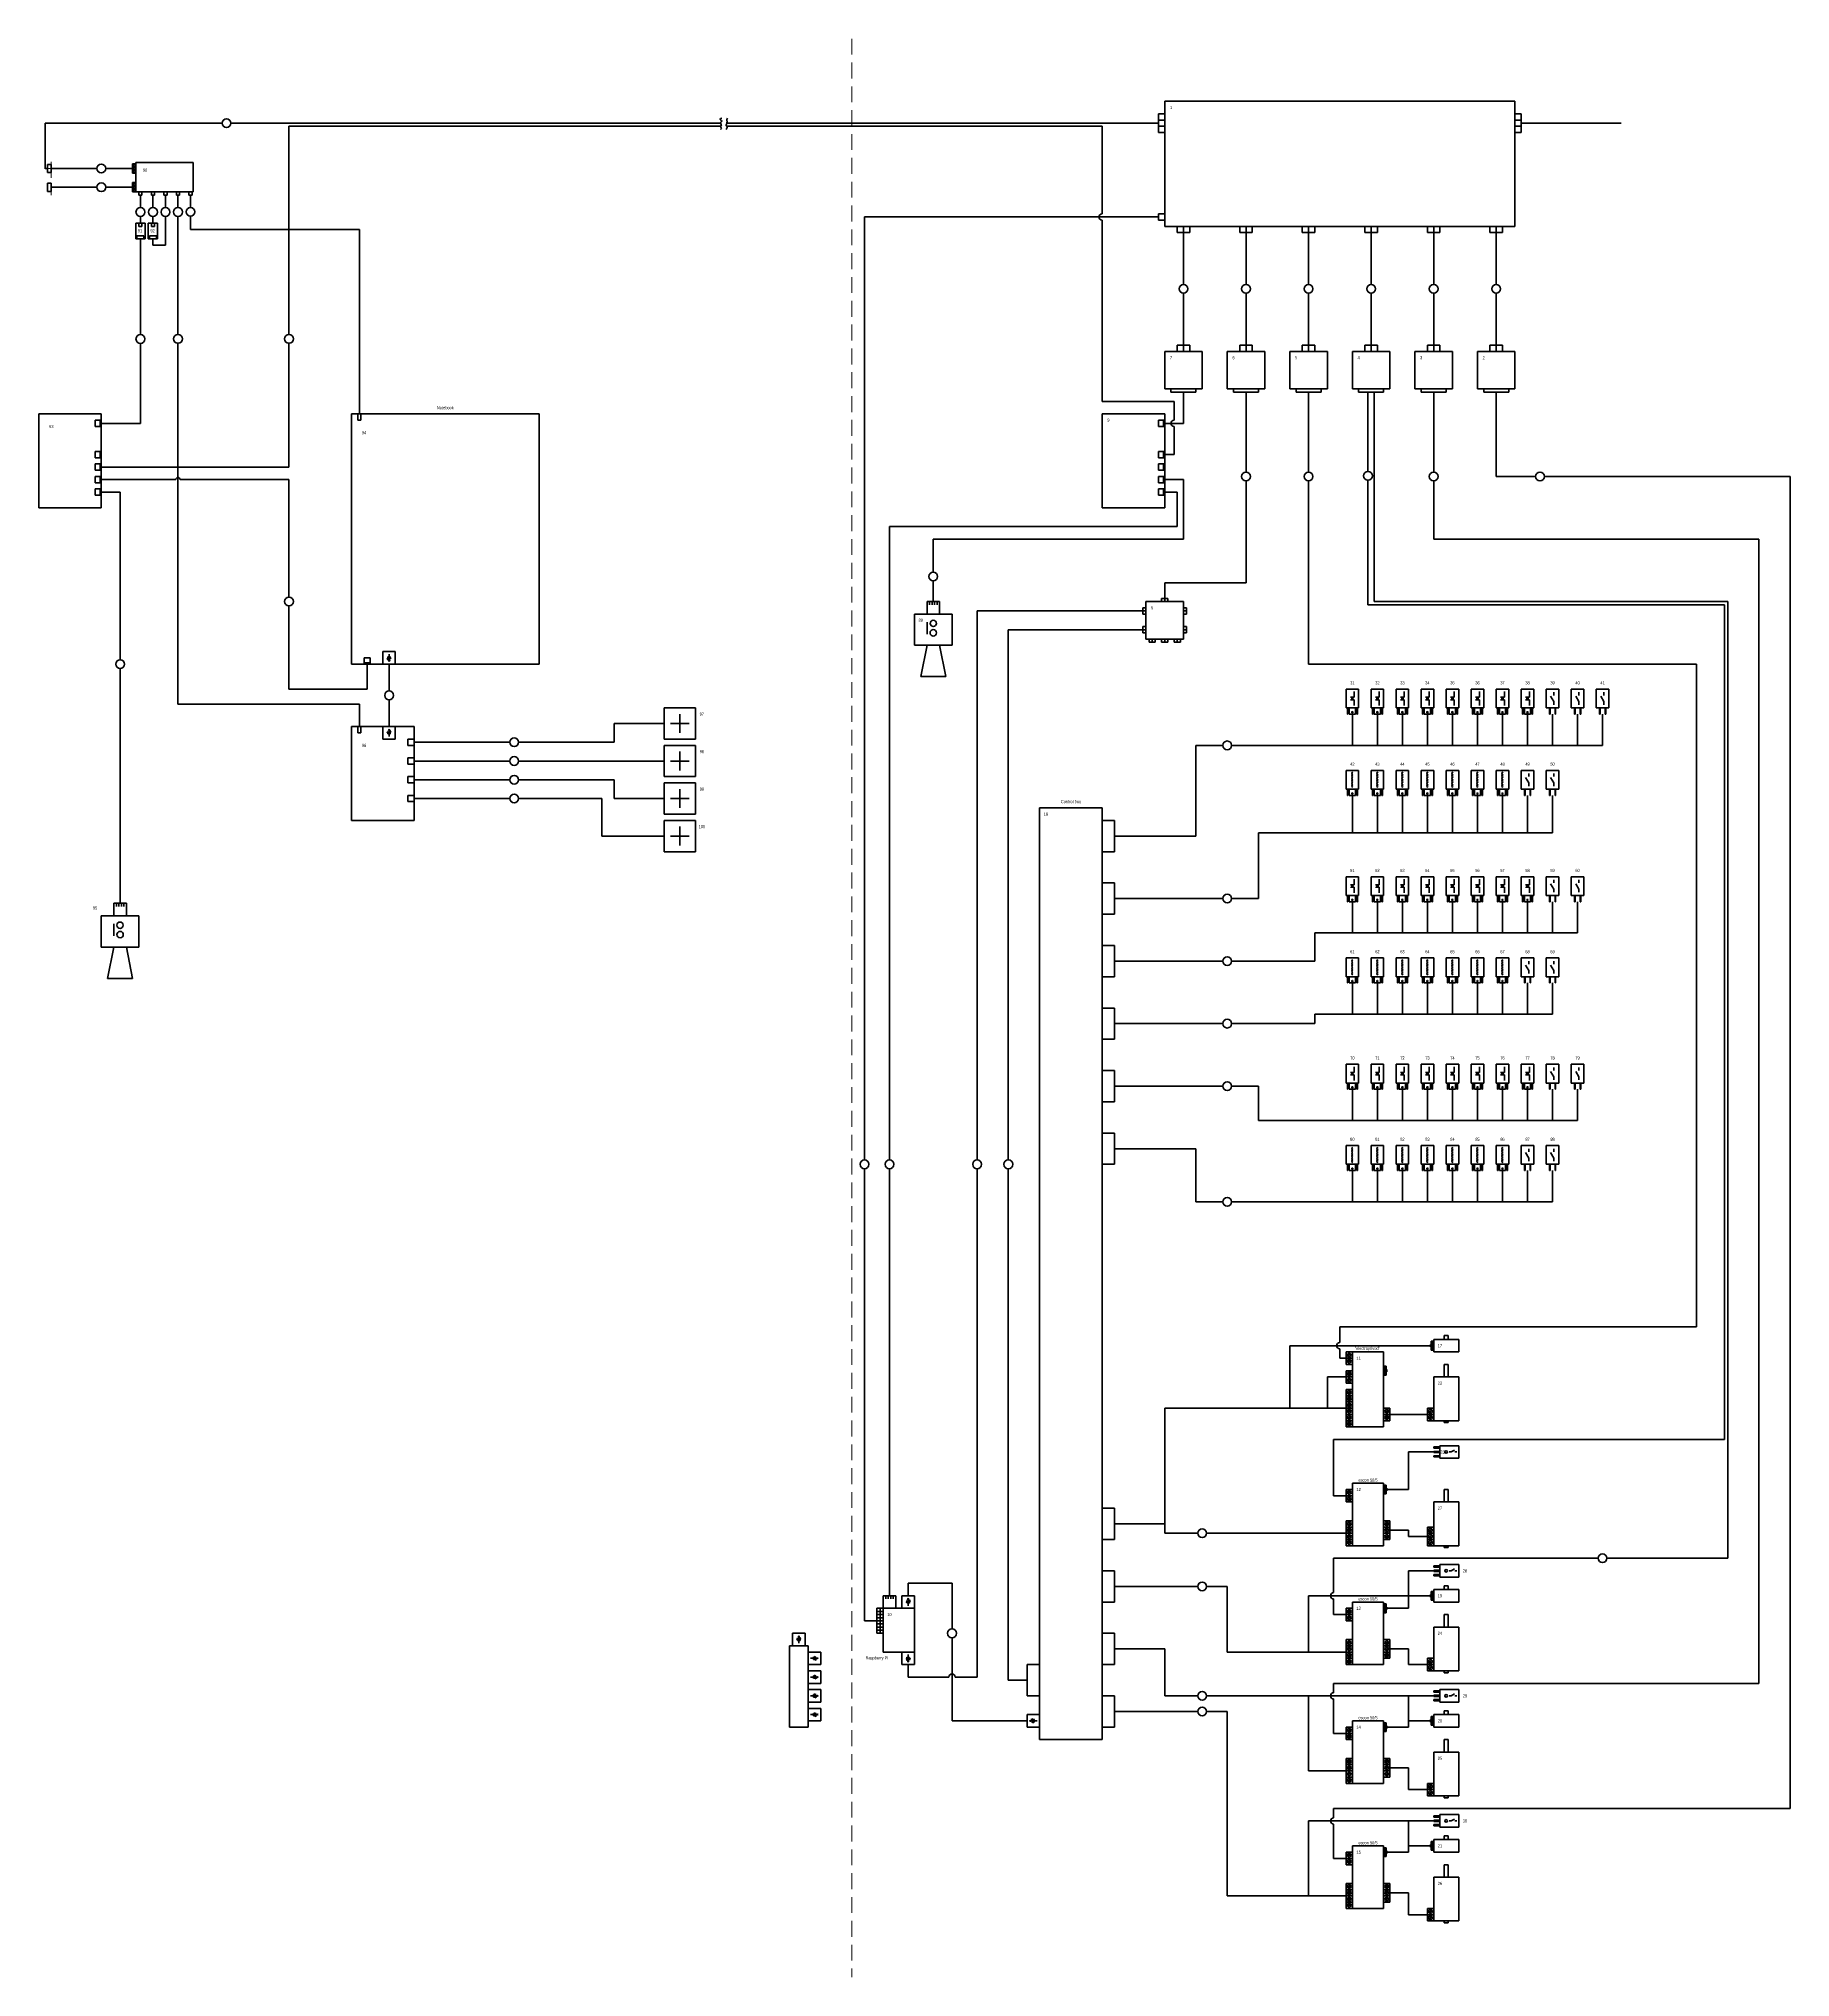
# Model space of a CAD drawing. Header units: millimetres. Extents: x -1100 to 1700, y 500 to 3600.
import ezdxf

# ---------------------------------------------------------------- set-up
doc = ezdxf.new("R2010")
doc.units = ezdxf.units.MM
doc.linetypes.add('DASHEDX2', pattern=[38.1, 25.4, -12.7])
doc.layers.add('drawing', color=7, linetype='CONTINUOUS', lineweight=50)
doc.layers.add('helper', color=2, linetype='DASHEDX2', lineweight=0)
doc.styles.get("Standard").update_dxf_attribs({"font": 'txt', "width": 0.75})

# ---------------------------------------------------------------- blocks, each defined once
blk = doc.blocks.new('solenoid')
at = {"layer": 'drawing'}
for p, q in [((-10, 7), (-10, 8)), ((-10, 8), (0, 8)), ((0, 7), (-10, 7)), ((-10, -5), (-10, 5)), ((-10, 5), (0, 5)), ((-8, 7), (-8, 8)), ((-6, 7), (-6, 8)), ((0, -10), (0, 10)), ((0, 10), (30, 10)), ((30, 10), (30, -10)), ((0, -5), (-10, -5)), ((0, -7), (-10, -7)), ((-10, -7), (-10, -8)), ((-10, -8), (0, -8)), ((-8, -7), (-8, -8)), ((-6, -7), (-6, -8)), ((30, -10), (0, -10))]:
    blk.add_line(p, q, dxfattribs=at)
blk.add_circle((-7, 0), 1, dxfattribs=at)
for centre in [(5, -1), (9, -1), (13, -1), (17, -1), (21, -1), (25, -1)]:
    blk.add_arc(centre, 2, 0, 180, dxfattribs=at)
blk = doc.blocks.new('end-switch')
at = {"layer": 'drawing'}
for p, q in [((0, 5), (-10, 5)), ((-10, 5), (-10, 4)), ((-10, 4), (0, 4)), ((0, 10), (30, 10)), ((0, -10), (0, 10)), ((10, -2), (18.7, 3)), ((30, 10), (30, -10)), ((0, -4), (-10, -4)), ((-10, -4), (-10, -5)), ((-10, -5), (0, -5)), ((0, -5), (0, -5)), ((30, -10), (0, -10)), ((5, -2), (10, -2)), ((20, -2), (25, -2))]:
    blk.add_line(p, q, dxfattribs=at)
blk = doc.blocks.new('vac-relay')
at = {"layer": 'drawing'}
for p, q in [((-10, 7), (-10, 8)), ((-10, 8), (0, 8)), ((0, 7), (-10, 7)), ((-10, -5), (-10, 5)), ((-10, 5), (0, 5)), ((-8, 7), (-8, 8)), ((-6, 7), (-6, 8)), ((0, -10), (0, 10)), ((0, 10), (30, 10)), ((14, 2), (12, 2)), ((13, -3), (13, 1)), ((14, -1), (14, 2)), ((16, -1), (16, 2)), ((16, 2), (18, 2)), ((17, 1), (17, -3)), ((30, 10), (30, -10)), ((0, -5), (-10, -5)), ((0, -7), (-10, -7)), ((-10, -7), (-10, -8)), ((-10, -8), (0, -8)), ((-8, -7), (-8, -8)), ((-6, -7), (-6, -8)), ((30, -10), (0, -10)), ((4, -3), (13, -3)), ((16, -1), (14, -1)), ((17, -3), (26, -3))]:
    blk.add_line(p, q, dxfattribs=at)
blk.add_circle((-7, 0), 1, dxfattribs=at)
blk = doc.blocks.new('motor-dc')
at = {"layer": 'drawing'}
for p, q in [((20, 70), (-20, 70)), ((-20, 70), (-20, 0)), ((-3, 70), (-3, 90)), ((-3, 90), (3, 90)), ((3, 90), (3, 70)), ((20, 0), (20, 70)), ((-20, 20), (-30, 20)), ((-30, 20), (-30, 0)), ((-30, 10), (-20, 10)), ((-30, 0), (-20, 0)), ((-23.1, 17.6), (-27.6, 13.1)), ((-23.1, 7.6), (-27.6, 3.1)), ((-26.9, 12.4), (-22.4, 16.9)), ((-26.9, 2.4), (-22.4, 6.9)), ((-20, 0), (20, 0)), ((-3, 0), (-3, -3)), ((3, -3), (3, 0)), ((-3, -3), (3, -3))]:
    blk.add_line(p, q, dxfattribs=at)
for centre in [(-25, 15), (-25, 5)]:
    blk.add_circle(centre, 3.16, dxfattribs=at)
blk = doc.blocks.new('encoder')
at = {"layer": 'drawing'}
for p, q in [((-24, 12), (-25, 12)), ((-25, 12), (-25, 8)), ((-25, 8), (-24, 8)), ((-24, 15), (-24, 17)), ((-24, 17), (-20, 17)), ((-24, 16), (-20, 16)), ((-24, 3), (-24, 15)), ((-24, 14), (-20, 14)), ((-24, 12), (-20, 12)), ((-20, 10), (-24, 10)), ((-24, 8), (-20, 8)), ((-20, 6), (-24, 6)), ((-20, 4), (-24, 4)), ((-20, 3), (-24, 3)), ((-22, 16), (-22, 4)), ((-20, 0), (-20, 20)), ((-20, 20), (20, 20)), ((-20, 17), (-20, 15)), ((-20, 15), (-20, 3)), ((20, 0), (-20, 0)), ((-3, 20), (-3, 26)), ((-3, 26), (3, 26)), ((3, 26), (3, 20)), ((20, 20), (20, 0))]:
    blk.add_line(p, q, dxfattribs=at)
blk = doc.blocks.new('motor-brushless')
at = {"layer": 'drawing'}
for p, q in [((20, 70), (-20, 70)), ((-20, 70), (-20, 0)), ((-3, 70), (-3, 90)), ((-3, 90), (3, 90)), ((3, 90), (3, 70)), ((20, 0), (20, 70)), ((-30, 20), (-30, 30)), ((-30, 30), (-20, 30)), ((-20, 20), (-30, 20)), ((-30, 20), (-30, 0)), ((-30, 10), (-20, 10)), ((-30, 0), (-20, 0)), ((-23.1, 27.6), (-27.6, 23.1)), ((-23.1, 17.6), (-27.6, 13.1)), ((-23.1, 7.6), (-27.6, 3.1)), ((-26.9, 22.4), (-22.4, 26.9)), ((-26.9, 12.4), (-22.4, 16.9)), ((-26.9, 2.4), (-22.4, 6.9)), ((-20, 0), (20, 0)), ((-3, 0), (-3, -3)), ((3, -3), (3, 0)), ((-3, -3), (3, -3))]:
    blk.add_line(p, q, dxfattribs=at)
for centre in [(-25, 25), (-25, 15), (-25, 5)]:
    blk.add_circle(centre, 3.16, dxfattribs=at)
blk = doc.blocks.new('drive-eprivod')
at = {"layer": 'drawing'}
for p, q in [((-60, 110), (-60, 120)), ((-60, 120), (-50, 120)), ((-60, 100), (-60, 110)), ((-60, 110), (-50, 110)), ((-50, 100), (-60, 100)), ((-53.3, 117.4), (-57.4, 113.3)), ((-53.3, 107.4), (-57.4, 103.3)), ((-56.7, 112.6), (-52.6, 116.7)), ((-56.7, 102.6), (-52.6, 106.7)), ((-50, 100), (-50, 120)), ((-50, 120), (0, 120)), ((-50, 0), (-50, 100)), ((0, 120), (0, 100)), ((0, 100), (0, 0)), ((0, 97), (4, 97)), ((0, 83), (0, 97)), ((0, 96), (4, 96)), ((4, 94), (0, 94)), ((2, 84), (2, 96)), ((4, 97), (4, 83)), ((-60, 80), (-60, 90)), ((-60, 90), (-50, 90)), ((-60, 70), (-60, 80)), ((-60, 80), (-50, 80)), ((-50, 70), (-60, 70)), ((-53.3, 87.4), (-57.4, 83.3)), ((-53.3, 77.4), (-57.4, 73.3)), ((-56.7, 82.6), (-52.6, 86.7)), ((-56.7, 72.6), (-52.6, 76.7)), ((0, 92), (4, 92)), ((4, 90), (0, 90)), ((0, 88), (4, 88)), ((4, 86), (0, 86)), ((0, 84), (4, 84)), ((4, 83), (0, 83)), ((5, 92), (4, 92)), ((4, 88), (5, 88)), ((5, 88), (5, 92)), ((-60, 50), (-60, 60)), ((-60, 60), (-50, 60)), ((-60, 40), (-60, 50)), ((-60, 50), (-50, 50)), ((-50, 40), (-60, 40)), ((-60, 30), (-60, 40)), ((-53.3, 57.4), (-57.4, 53.3)), ((-53.3, 47.4), (-57.4, 43.3)), ((-53.3, 37.4), (-57.4, 33.3)), ((-56.7, 52.6), (-52.6, 56.7)), ((-56.7, 42.6), (-52.6, 46.7)), ((-56.7, 32.6), (-52.6, 36.7)), ((-60, 20), (-60, 30)), ((-60, 30), (-50, 30)), ((-50, 20), (-60, 20)), ((-60, 10), (-60, 20)), ((-60, 0), (-60, 10)), ((-60, 10), (-50, 10)), ((-50, 0), (-60, 0)), ((-53.3, 27.4), (-57.4, 23.3)), ((-53.3, 17.4), (-57.4, 13.3)), ((-53.3, 7.4), (-57.4, 3.3)), ((-56.7, 22.6), (-52.6, 26.7)), ((-56.7, 12.6), (-52.6, 16.7)), ((-56.7, 2.6), (-52.6, 6.7)), ((0, 0), (-50, 0)), ((0, 30), (10, 30)), ((10, 20), (0, 20)), ((10, 10), (0, 10)), ((6.7, 27.4), (2.6, 23.3)), ((6.7, 17.4), (2.6, 13.3)), ((3.3, 22.6), (7.4, 26.7)), ((3.3, 12.6), (7.4, 16.7)), ((10, 30), (10, 20)), ((10, 20), (10, 10))]:
    blk.add_line(p, q, dxfattribs=at)
for centre in [(-55, 115), (-55, 105), (-55, 85), (-55, 75), (-55, 55), (-55, 45), (-55, 35), (-55, 25), (-55, 15), (-55, 5), (5, 25), (5, 15)]:
    blk.add_circle(centre, 3, dxfattribs=at)
blk = doc.blocks.new('drive-escon-50-5')
at = {"layer": 'drawing'}
for p, q in [((-50, 100), (0, 100)), ((-50, 0), (-50, 100)), ((0, 100), (0, 0)), ((0, 97), (4, 97)), ((0, 83), (0, 97)), ((0, 96), (4, 96)), ((4, 94), (0, 94)), ((2, 84), (2, 96)), ((4, 97), (4, 83)), ((-60, 80), (-60, 90)), ((-60, 90), (-50, 90)), ((-60, 70), (-60, 80)), ((-60, 80), (-50, 80)), ((-50, 70), (-60, 70)), ((-53.3, 87.4), (-57.4, 83.3)), ((-53.3, 77.4), (-57.4, 73.3)), ((-56.7, 82.6), (-52.6, 86.7)), ((-56.7, 72.6), (-52.6, 76.7)), ((0, 92), (4, 92)), ((4, 90), (0, 90)), ((0, 88), (4, 88)), ((4, 86), (0, 86)), ((0, 84), (4, 84)), ((4, 83), (0, 83)), ((5, 92), (4, 92)), ((4, 88), (5, 88)), ((5, 88), (5, 92)), ((-50, 40), (-60, 40)), ((-60, 30), (-60, 40)), ((-53.3, 37.4), (-57.4, 33.3)), ((-56.7, 32.6), (-52.6, 36.7)), ((0, 40), (10, 40)), ((6.7, 37.4), (2.6, 33.3)), ((3.3, 32.6), (7.4, 36.7)), ((10, 40), (10, 30)), ((-60, 20), (-60, 30)), ((-60, 30), (-50, 30)), ((-50, 20), (-60, 20)), ((-60, 10), (-60, 20)), ((-60, 0), (-60, 10)), ((-60, 10), (-50, 10)), ((-50, 0), (-60, 0)), ((-53.3, 27.4), (-57.4, 23.3)), ((-53.3, 17.4), (-57.4, 13.3)), ((-53.3, 7.4), (-57.4, 3.3)), ((-56.7, 22.6), (-52.6, 26.7)), ((-56.7, 12.6), (-52.6, 16.7)), ((-56.7, 2.6), (-52.6, 6.7)), ((0, 0), (-50, 0)), ((0, 30), (10, 30)), ((10, 20), (0, 20)), ((10, 10), (0, 10)), ((6.7, 27.4), (2.6, 23.3)), ((6.7, 17.4), (2.6, 13.3)), ((3.3, 22.6), (7.4, 26.7)), ((3.3, 12.6), (7.4, 16.7)), ((10, 30), (10, 20)), ((10, 20), (10, 10))]:
    blk.add_line(p, q, dxfattribs=at)
for centre in [(-55, 85), (-55, 75), (-55, 35), (5, 35), (-55, 25), (-55, 15), (-55, 5), (5, 25), (5, 15)]:
    blk.add_circle(centre, 3, dxfattribs=at)
blk = doc.blocks.new('end-inductive-sensor')
at = {"layer": 'drawing'}
for p, q in [((-10, 6), (-10, 8)), ((-10, 8), (0, 8)), ((0, 6), (-10, 6)), ((-10, -1), (-10, 1)), ((-10, 1), (0, 1)), ((0, -10), (0, 10)), ((0, 10), (30, 10)), ((15, 0), (18, 0)), ((18, 0), (23.2, 3)), ((24, 0), (27, 0)), ((30, 10), (30, -10)), ((0, -1), (-10, -1)), ((0, -6), (-10, -6)), ((-10, -6), (-10, -7)), ((-10, -7), (-10, -8)), ((-10, -8), (0, -8)), ((30, -10), (0, -10))]:
    blk.add_line(p, q, dxfattribs=at)
blk.add_circle((10, 0), 2, dxfattribs=at)
blk = doc.blocks.new('power-supply')
at = {"layer": 'drawing'}
for p, q in [((-30, -60), (-30, 0)), ((-30, 0), (30, 0)), ((-10, 0), (-10, 10)), ((-10, 10), (10, 10)), ((0, 0), (0, 10)), ((10, 10), (10, 0)), ((30, 0), (30, -60)), ((30, -60), (-30, -60)), ((-20, -60), (-20, -65)), ((20, -65), (20, -60)), ((-20, -65), (20, -65))]:
    blk.add_line(p, q, dxfattribs=at)

msp = doc.modelspace()

# ---------------------------------------------------------------- linework, layer by layer
at = {"layer": 'drawing'}
for p, q in [((700, 3480), (690, 3480)), ((690, 3480), (690, 3460)), ((700, 3300), (700, 3500)), ((700, 3500), (1260, 3500)), ((1260, 3300), (1260, 3500)), ((1260, 3480), (1270, 3480)), ((1270, 3480), (1270, 3470)), ((-1090, 3465), (-1090, 3392.5)), ((-807, 3465), (-1090, 3465)), ((-10, 3465), (-793, 3465)), ((-10, 3460), (-700, 3460)), ((-700, 3127), (-700, 3460)), ((690, 3465), (0, 3465)), ((600, 3460), (0, 3460)), ((600, 3320), (600, 3460)), ((690, 3470), (700, 3470)), ((690, 3460), (700, 3460)), ((690, 3460), (690, 3450)), ((690, 3450), (700, 3450)), ((1270, 3470), (1260, 3470)), ((1270, 3460), (1260, 3460)), ((1270, 3450), (1260, 3450)), ((1270, 3470), (1270, 3460)), ((1270, 3465), (1430, 3465)), ((1270, 3460), (1270, 3450)), ((-1090, 3392.5), (-1086, 3392.5)), ((-1080, 3399), (-1086, 3399)), ((-1086, 3399), (-1086, 3392.5)), ((-1086, 3385.9), (-1086, 3392.5)), ((-1080, 3385.9), (-1086, 3385.9)), ((-1080, 3392.5), (-1080, 3399)), ((-1007.2, 3392.5), (-1080, 3392.5)), ((-1080, 3392.4), (-1080, 3385.9)), ((-950, 3392.5), (-993, 3392.5)), ((-950, 3400), (-945, 3400)), ((-950, 3395), (-950, 3400)), ((-945, 3395), (-950, 3395)), ((-950, 3395), (-950, 3390)), ((-950, 3390), (-945, 3390)), ((-950, 3390), (-950, 3385)), ((-950, 3385), (-945, 3385)), ((-945, 3402), (-945, 3355)), ((-853, 3402), (-945, 3402)), ((-945, 3400), (-945, 3396)), ((-945, 3396), (-945, 3395)), ((-945, 3390), (-945, 3395)), ((-945, 3385), (-945, 3390)), ((-853, 3355), (-853, 3402)), ((-1080, 3369), (-1086, 3369)), ((-1086, 3369), (-1086, 3362.5)), ((-1086, 3355.9), (-1086, 3362.5)), ((-1080, 3355.9), (-1086, 3355.9)), ((-1080, 3362.5), (-1080, 3369)), ((-1007, 3362.5), (-1080, 3362.5)), ((-1080, 3362.4), (-1080, 3355.9)), ((-950, 3362.5), (-993, 3362.5)), ((-950, 3370), (-945, 3370)), ((-950, 3365), (-950, 3370)), ((-945, 3365), (-950, 3365)), ((-950, 3365), (-950, 3360)), ((-950, 3360), (-945, 3360)), ((-950, 3360), (-950, 3355)), ((-950, 3355), (-945, 3355)), ((-945, 3370), (-945, 3366)), ((-945, 3366), (-945, 3365)), ((-945, 3360), (-945, 3365)), ((-945, 3355), (-945, 3360)), ((-945, 3355), (-853, 3355)), ((-940, 3350), (-940, 3355)), ((-940, 3355), (-935, 3355)), ((-935, 3350), (-940, 3350)), ((-937.5, 3350), (-937.5, 3330)), ((-935, 3355), (-935, 3350)), ((-920, 3350), (-920, 3355)), ((-920, 3355), (-915, 3355)), ((-915, 3350), (-920, 3350)), ((-917.5, 3350), (-917.5, 3330)), ((-915, 3355), (-915, 3350)), ((-900, 3350), (-900, 3355)), ((-900, 3355), (-895, 3355)), ((-895, 3350), (-900, 3350)), ((-897.5, 3350), (-897.5, 3330)), ((-895, 3355), (-895, 3350)), ((-880, 3350), (-880, 3355)), ((-880, 3355), (-875, 3355)), ((-875, 3350), (-880, 3350)), ((-877.5, 3350), (-877.5, 3330)), ((-875, 3355), (-875, 3350)), ((-860, 3350), (-860, 3355)), ((-860, 3355), (-855, 3355)), ((-855, 3350), (-860, 3350)), ((-857.5, 3350), (-857.5, 3330)), ((-855, 3355), (-855, 3350)), ((700, 3320), (690, 3320)), ((690, 3320), (690, 3310)), ((-945, 3305), (-930, 3305)), ((-945, 3280), (-945, 3305)), ((-940, 3300), (-940, 3305)), ((-940, 3305), (-935, 3305)), ((-935, 3300), (-940, 3300)), ((-937.5, 3315.8), (-937.5, 3305)), ((-935, 3305), (-935, 3300)), ((-930, 3305), (-930, 3280)), ((-925, 3305), (-910, 3305)), ((-925, 3280), (-925, 3305)), ((-920, 3300), (-920, 3305)), ((-920, 3305), (-915, 3305)), ((-915, 3300), (-920, 3300)), ((-917.5, 3315.8), (-917.5, 3305)), ((-915, 3305), (-915, 3300)), ((-910, 3305), (-910, 3280)), ((-897.5, 3315.8), (-897.5, 3270)), ((-877.5, 3315.9), (-877.5, 3127)), ((-857.5, 3316.1), (-857.5, 3294.9)), ((-857.5, 3294.9), (-587.5, 3294.9)), ((-587.5, 3000), (-587.5, 3294.9)), ((220, 3315), (690, 3315)), ((220, 1807), (220, 3315)), ((600, 3020), (600, 3310)), ((690, 3310), (700, 3310)), ((1260, 3300), (700, 3300)), ((720, 3300), (720, 3290)), ((720, 3290), (740, 3290)), ((730, 3290), (730, 3300)), ((730, 3207), (730, 3290)), ((740, 3290), (740, 3300)), ((820, 3300), (820, 3290)), ((820, 3290), (840, 3290)), ((830, 3290), (830, 3300)), ((830, 3207), (830, 3290)), ((840, 3290), (840, 3300)), ((920, 3300), (920, 3290)), ((920, 3290), (940, 3290)), ((930, 3290), (930, 3300)), ((930, 3207), (930, 3290)), ((940, 3290), (940, 3300)), ((1020, 3300), (1020, 3290)), ((1020, 3290), (1040, 3290)), ((1030, 3300), (1030, 3290)), ((1030, 3207), (1030, 3290)), ((1040, 3290), (1040, 3300)), ((1120, 3300), (1120, 3290)), ((1120, 3290), (1140, 3290)), ((1130, 3290), (1130, 3300)), ((1130, 3207), (1130, 3290)), ((1140, 3290), (1140, 3300)), ((1220, 3300), (1220, 3290)), ((1220, 3290), (1240, 3290)), ((1230, 3290), (1230, 3300)), ((1230, 3207), (1230, 3290)), ((1240, 3290), (1240, 3300)), ((-930, 3280), (-945, 3280)), ((-943, 3280), (-943, 3285)), ((-943, 3285), (-932, 3285)), ((-937.5, 3280), (-937.5, 3127)), ((-932, 3285), (-932, 3280)), ((-910, 3280), (-925, 3280)), ((-923, 3280), (-923, 3285)), ((-923, 3285), (-912, 3285)), ((-917.5, 3280), (-917.5, 3270)), ((-917.5, 3270), (-897.5, 3270)), ((-912, 3285), (-912, 3280)), ((730, 3110), (730, 3193)), ((830, 3110), (830, 3193)), ((930, 3110), (930, 3193)), ((1030, 3110), (1030, 3193)), ((1130, 3110), (1130, 3193)), ((1230, 3110), (1230, 3193)), ((-937.5, 3112.8), (-937.5, 2987.5)), ((-877.5, 3112.9), (-877.5, 2535.7)), ((-700, 2915), (-700, 3113)), ((715, 3020), (600, 3020)), ((715, 2990), (715, 3020)), ((730, 2985), (730, 3035)), ((830, 3035), (830, 2907)), ((930, 3035), (930, 2907)), ((1025, 3035), (1025, 2908)), ((1035, 3035), (1035, 2700)), ((1130, 3035), (1130, 2907)), ((1230, 3035), (1230, 2900)), ((-1000, 3000), (-1100, 3000)), ((-1100, 3000), (-1100, 2850)), ((-1000, 2990), (-1010, 2990)), ((-1010, 2990), (-1010, 2980)), ((-1010, 2980), (-1000, 2980)), ((-1000, 2988), (-1003, 2988)), ((-1000, 2986), (-1003, 2986)), ((-1000, 2984), (-1003, 2984)), ((-1000, 2982), (-1003, 2982)), ((-1000, 2850), (-1000, 3000)), ((-1000, 2985), (-937.5, 2985)), ((-937.5, 2987.5), (-937.5, 2985)), ((-600, 3000), (-600, 2600)), ((-300, 3000), (-600, 3000)), ((-590, 3000), (-590, 2990)), ((-590, 2990), (-585, 2990)), ((-585, 2990), (-585, 3000)), ((-300, 2600), (-300, 3000)), ((700, 3000), (600, 3000)), ((600, 3000), (600, 2850)), ((700, 2990), (690, 2990)), ((690, 2990), (690, 2980)), ((690, 2980), (700, 2980)), ((700, 2988), (697, 2988)), ((700, 2986), (697, 2986)), ((700, 2984), (697, 2984)), ((700, 2982), (697, 2982)), ((700, 2850), (700, 3000)), ((700, 2985), (730, 2985)), ((715, 2935), (715, 2980)), ((-1000, 2940), (-1010, 2940)), ((-1010, 2940), (-1010, 2930)), ((-1010, 2930), (-1000, 2930)), ((-1000, 2920), (-1010, 2920)), ((-1010, 2920), (-1010, 2910)), ((-1000, 2938), (-1003, 2938)), ((-1000, 2936), (-1003, 2936)), ((-1000, 2934), (-1003, 2934)), ((-1000, 2932), (-1003, 2932)), ((-1000, 2918), (-1003, 2918)), ((-1000, 2916), (-1003, 2916)), ((-1000, 2914), (-1003, 2914)), ((-1000, 2915), (-700, 2915)), ((700, 2940), (690, 2940)), ((690, 2940), (690, 2930)), ((690, 2930), (700, 2930)), ((700, 2920), (690, 2920)), ((690, 2920), (690, 2910)), ((700, 2938), (697, 2938)), ((700, 2936), (697, 2936)), ((700, 2934), (697, 2934)), ((700, 2932), (697, 2932)), ((700, 2918), (697, 2918)), ((700, 2916), (697, 2916)), ((700, 2914), (697, 2914)), ((700, 2935), (715, 2935)), ((-1010, 2910), (-1000, 2910)), ((-1000, 2900), (-1010, 2900)), ((-1010, 2900), (-1010, 2890)), ((-1010, 2890), (-1000, 2890)), ((-1000, 2912), (-1003, 2912)), ((-1000, 2898), (-1003, 2898)), ((-1000, 2896), (-1003, 2896)), ((-1000, 2894), (-1003, 2894)), ((-1000, 2892), (-1003, 2892)), ((-1000, 2895), (-881, 2895)), ((-700, 2895), (-874, 2895)), ((-700, 2895), (-700, 2707)), ((690, 2910), (700, 2910)), ((700, 2900), (690, 2900)), ((690, 2900), (690, 2890)), ((690, 2890), (700, 2890)), ((700, 2912), (697, 2912)), ((700, 2898), (697, 2898)), ((700, 2896), (697, 2896)), ((700, 2894), (697, 2894)), ((700, 2892), (697, 2892)), ((700, 2895), (730, 2895)), ((730, 2895), (730, 2800)), ((830, 2893), (830, 2730)), ((930, 2893), (930, 2600)), ((1025, 2894), (1025, 2695)), ((1130, 2893), (1130, 2800)), ((1230, 2900), (1293, 2900)), ((1307, 2900), (1700, 2900)), ((1700, 2900), (1700, 770)), ((-1000, 2880), (-1010, 2880)), ((-1010, 2880), (-1010, 2870)), ((-1010, 2870), (-1000, 2870)), ((-1000, 2878), (-1003, 2878)), ((-1000, 2876), (-1003, 2876)), ((-1000, 2874), (-1003, 2874)), ((-1000, 2872), (-1003, 2872)), ((-1000, 2875), (-970, 2875)), ((-970, 2607), (-970, 2875)), ((700, 2880), (690, 2880)), ((690, 2880), (690, 2870)), ((690, 2870), (700, 2870)), ((700, 2878), (697, 2878)), ((700, 2876), (697, 2876)), ((700, 2874), (697, 2874)), ((700, 2872), (697, 2872)), ((720, 2875), (700, 2875)), ((720, 2820), (720, 2875)), ((-1100, 2850), (-1000, 2850)), ((600, 2850), (700, 2850)), ((260, 2820), (720, 2820)), ((260, 1807), (260, 2820)), ((730, 2800), (330, 2800)), ((330, 2800), (330, 2747)), ((1130, 2800), (1650, 2800)), ((1650, 2800), (1650, 970)), ((330, 2733), (330, 2700)), ((830, 2730), (700, 2730)), ((700, 2730), (700, 2705)), ((320, 2680), (320, 2700)), ((320, 2700), (340, 2700)), ((324, 2700), (324, 2695)), ((328, 2700), (328, 2695)), ((332, 2700), (332, 2695)), ((336, 2700), (336, 2695)), ((340, 2700), (340, 2680)), ((670, 2700), (730, 2700)), ((670, 2640), (670, 2700)), ((695, 2700), (695, 2705)), ((695, 2705), (705, 2705)), ((700, 2700), (700, 2705)), ((705, 2705), (705, 2700)), ((730, 2700), (730, 2640)), ((1035, 2700), (1600, 2700)), ((1600, 1170), (1600, 2700)), ((-700, 2693), (-700, 2560)), ((300, 2680), (360, 2680)), ((300, 2630), (300, 2680)), ((320, 2648), (320, 2667)), ((360, 2680), (360, 2630)), ((400, 2685), (665, 2685)), ((400, 1807), (400, 2685)), ((670, 2690), (665, 2690)), ((665, 2690), (665, 2680)), ((665, 2685), (670, 2685)), ((665, 2680), (670, 2680)), ((730, 2690), (735, 2690)), ((730, 2685), (735, 2685)), ((735, 2680), (730, 2680)), ((735, 2690), (735, 2680)), ((1025, 2695), (1595, 2695)), ((1595, 2695), (1595, 1360)), ((665, 2655), (450, 2655)), ((450, 2655), (450, 1807)), ((670, 2660), (665, 2660)), ((665, 2660), (665, 2650)), ((670, 2655), (665, 2655)), ((665, 2650), (670, 2650)), ((730, 2640), (670, 2640)), ((675, 2640), (675, 2635)), ((675, 2635), (685, 2635)), ((680, 2640), (680, 2635)), ((685, 2635), (685, 2640)), ((695, 2640), (695, 2635)), ((695, 2635), (705, 2635)), ((700, 2640), (700, 2635)), ((705, 2635), (705, 2640)), ((715, 2640), (715, 2635)), ((715, 2635), (725, 2635)), ((720, 2635), (720, 2640)), ((725, 2635), (725, 2640)), ((730, 2660), (735, 2660)), ((730, 2655), (735, 2655)), ((730, 2640), (730, 2650)), ((735, 2650), (730, 2650)), ((735, 2660), (735, 2650)), ((-570, 2610), (-580, 2610)), ((-580, 2610), (-580, 2600)), ((-570, 2600), (-570, 2610)), ((-550, 2600), (-550, 2620)), ((-530, 2620), (-550, 2620)), ((-542, 2606.6), (-543, 2609.6)), ((-542, 2611.6), (-542, 2606.6)), ((-542, 2606.6), (-541, 2609.6)), ((-540, 2604), (-541, 2607)), ((-540, 2616), (-540, 2604)), ((-540, 2604), (-539, 2607)), ((-538, 2607.6), (-539, 2610.6)), ((-538, 2611.5), (-538, 2607.6)), ((-538, 2607.6), (-537, 2610.6)), ((-530, 2620), (-530, 2600)), ((360, 2630), (300, 2630)), ((310, 2580), (320, 2630)), ((350, 2580), (340, 2630)), ((-970, 2217.4), (-970, 2593)), ((-600, 2600), (-300, 2600)), ((-578, 2600), (-578, 2603)), ((-576, 2600), (-576, 2603)), ((-575, 2560), (-575, 2600)), ((-574, 2600), (-574, 2603)), ((-572, 2600), (-572, 2603)), ((-540, 2600), (-540, 2557)), ((310, 2580), (350, 2580)), ((930, 2600), (1550, 2600)), ((1550, 2600), (1550, 1540)), ((-700, 2560), (-575, 2560)), ((-540, 2543), (-540, 2500)), ((-587.5, 2535.7), (-877.5, 2535.7)), ((-587.5, 2500), (-587.5, 2535.7)), ((-100, 2530), (-100, 2480)), ((-50, 2530), (-100, 2530)), ((-75, 2505), (-75, 2520)), ((-50, 2480), (-50, 2530)), ((1000, 2470), (1000, 2520)), ((1040, 2470), (1040, 2520)), ((1080, 2470), (1080, 2520)), ((1120, 2470), (1120, 2520)), ((1160, 2470), (1160, 2520)), ((1200, 2470), (1200, 2520)), ((1240, 2470), (1240, 2520)), ((1280, 2470), (1280, 2520)), ((1320, 2470), (1320, 2520)), ((1360, 2470), (1360, 2520)), ((1400, 2470), (1400, 2520)), ((-500, 2500), (-600, 2500)), ((-600, 2500), (-600, 2350)), ((-590, 2500), (-590, 2490)), ((-590, 2490), (-585, 2490)), ((-585, 2490), (-585, 2500)), ((-550, 2480), (-550, 2500)), ((-550, 2480), (-530, 2480)), ((-542, 2492.4), (-543, 2489.4)), ((-542, 2492.4), (-541, 2489.4)), ((-542, 2488.5), (-542, 2492.4)), ((-540, 2496), (-541, 2493)), ((-540, 2484), (-540, 2496)), ((-540, 2496), (-539, 2493)), ((-538, 2493.4), (-539, 2490.4)), ((-538, 2488.4), (-538, 2493.4)), ((-538, 2493.4), (-537, 2490.4)), ((-530, 2500), (-530, 2480)), ((-500, 2480), (-510, 2480)), ((-510, 2480), (-510, 2470)), ((-500, 2350), (-500, 2500)), ((-180, 2475), (-180, 2505)), ((-180, 2505), (-100, 2505)), ((-100, 2480), (-50, 2480)), ((-75, 2505), (-90, 2505)), ((-75, 2505), (-75, 2490)), ((-75, 2505), (-60, 2505)), ((-510, 2470), (-500, 2470)), ((-500, 2450), (-510, 2450)), ((-510, 2450), (-510, 2440)), ((-500, 2475), (-347, 2475)), ((-333, 2475), (-180, 2475)), ((-100, 2470), (-100, 2420)), ((-50, 2470), (-100, 2470)), ((-75, 2445), (-75, 2460)), ((-50, 2420), (-50, 2470)), ((750, 2325), (750, 2470)), ((750, 2470), (793, 2470)), ((807, 2470), (1000, 2470)), ((1000, 2470), (1040, 2470)), ((1040, 2470), (1080, 2470)), ((1080, 2470), (1120, 2470)), ((1120, 2470), (1160, 2470)), ((1160, 2470), (1180, 2470)), ((1180, 2470), (1200, 2470)), ((1200, 2470), (1240, 2470)), ((1240, 2470), (1280, 2470)), ((1280, 2470), (1320, 2470)), ((1320, 2470), (1360, 2470)), ((1360, 2470), (1400, 2470)), ((-510, 2440), (-500, 2440)), ((-500, 2420), (-510, 2420)), ((-510, 2420), (-510, 2410)), ((-500, 2445), (-347, 2445)), ((-333, 2445), (-180, 2445)), ((-180, 2445), (-100, 2445)), ((-100, 2420), (-50, 2420)), ((-75, 2445), (-90, 2445)), ((-75, 2445), (-75, 2430)), ((-75, 2445), (-60, 2445)), ((-510, 2410), (-500, 2410)), ((-500, 2390), (-510, 2390)), ((-510, 2390), (-510, 2380)), ((-500, 2415), (-347, 2415)), ((-333, 2415), (-180, 2415)), ((-180, 2415), (-180, 2385)), ((-100, 2410), (-100, 2360)), ((-50, 2410), (-100, 2410)), ((-75, 2385), (-75, 2400)), ((-50, 2360), (-50, 2410)), ((1000, 2330), (1000, 2390)), ((1040, 2330), (1040, 2390)), ((1080, 2330), (1080, 2390)), ((1120, 2330), (1120, 2390)), ((1160, 2330), (1160, 2390)), ((1200, 2330), (1200, 2390)), ((1240, 2330), (1240, 2390)), ((1280, 2330), (1280, 2390)), ((1320, 2330), (1320, 2390)), ((-510, 2380), (-500, 2380)), ((-500, 2385), (-347, 2385)), ((-333, 2385), (-200, 2385)), ((-200, 2385), (-200, 2325)), ((-180, 2385), (-100, 2385)), ((-100, 2360), (-50, 2360)), ((-75, 2385), (-90, 2385)), ((-75, 2385), (-75, 2370)), ((-75, 2385), (-60, 2385)), ((500, 880), (500, 2370)), ((500, 2370), (600, 2370)), ((600, 2370), (600, 880)), ((-600, 2350), (-500, 2350)), ((-200, 2325), (-100, 2325)), ((-100, 2350), (-100, 2300)), ((-50, 2350), (-100, 2350)), ((-75, 2325), (-90, 2325)), ((-75, 2325), (-75, 2340)), ((-75, 2325), (-75, 2310)), ((-75, 2325), (-60, 2325)), ((-50, 2300), (-50, 2350)), ((600, 2300), (600, 2350)), ((600, 2350), (610, 2350)), ((610, 2350), (620, 2350)), ((620, 2350), (620, 2300)), ((620, 2325), (750, 2325)), ((850, 2225), (850, 2330)), ((850, 2330), (1000, 2330)), ((1000, 2330), (1040, 2330)), ((1040, 2330), (1080, 2330)), ((1080, 2330), (1120, 2330)), ((1120, 2330), (1160, 2330)), ((1160, 2330), (1200, 2330)), ((1200, 2330), (1240, 2330)), ((1240, 2330), (1280, 2330)), ((1280, 2330), (1320, 2330)), ((-100, 2300), (-50, 2300)), ((620, 2300), (600, 2300)), ((600, 2200), (600, 2250)), ((600, 2250), (620, 2250)), ((620, 2250), (620, 2200)), ((-980, 2197.4), (-980, 2217.4)), ((-980, 2217.4), (-960, 2217.4)), ((-976, 2217.4), (-976, 2212.4)), ((-972, 2217.4), (-972, 2212.4)), ((-968, 2217.4), (-968, 2212.4)), ((-964, 2217.4), (-964, 2212.4)), ((-960, 2217.4), (-960, 2197.4)), ((620, 2225), (793, 2225)), ((807, 2225), (850, 2225)), ((1000, 2170), (1000, 2220)), ((1040, 2170), (1040, 2220)), ((1080, 2170), (1080, 2220)), ((1120, 2170), (1120, 2220)), ((1160, 2170), (1160, 2220)), ((1200, 2170), (1200, 2220)), ((1240, 2170), (1240, 2220)), ((1280, 2170), (1280, 2220)), ((1320, 2170), (1320, 2220)), ((1360, 2170), (1360, 2220)), ((-1000, 2197.4), (-940, 2197.4)), ((-1000, 2147.4), (-1000, 2197.4)), ((-980, 2165.4), (-980, 2184.4)), ((-940, 2197.4), (-940, 2147.4)), ((620, 2200), (600, 2200)), ((940, 2125), (940, 2170)), ((940, 2170), (1000, 2170)), ((1000, 2170), (1040, 2170)), ((1040, 2170), (1080, 2170)), ((1080, 2170), (1120, 2170)), ((1120, 2170), (1160, 2170)), ((1160, 2170), (1200, 2170)), ((1200, 2170), (1240, 2170)), ((1240, 2170), (1280, 2170)), ((1280, 2170), (1320, 2170)), ((1320, 2170), (1360, 2170)), ((-940, 2147.4), (-1000, 2147.4)), ((-990, 2097.4), (-980, 2147.4)), ((-950, 2097.4), (-960, 2147.4)), ((600, 2100), (600, 2150)), ((600, 2150), (610, 2150)), ((610, 2150), (620, 2150)), ((620, 2150), (620, 2100)), ((620, 2125), (793, 2125)), ((807, 2125), (940, 2125)), ((-990, 2097.4), (-950, 2097.4)), ((620, 2100), (600, 2100)), ((1000, 2040), (1000, 2090)), ((1040, 2040), (1040, 2090)), ((1080, 2040), (1080, 2090)), ((1120, 2040), (1120, 2090)), ((1160, 2040), (1160, 2090)), ((1200, 2040), (1200, 2090)), ((1240, 2040), (1240, 2090)), ((1280, 2040), (1280, 2090)), ((1320, 2040), (1320, 2090)), ((600, 2000), (600, 2050)), ((600, 2050), (620, 2050)), ((620, 2050), (620, 2000)), ((620, 2025), (793, 2025)), ((807, 2025), (940, 2025)), ((940, 2025), (940, 2040)), ((940, 2040), (1000, 2040)), ((1000, 2040), (1040, 2040)), ((1040, 2040), (1080, 2040)), ((1080, 2040), (1120, 2040)), ((1120, 2040), (1160, 2040)), ((1160, 2040), (1200, 2040)), ((1200, 2040), (1240, 2040)), ((1240, 2040), (1280, 2040)), ((1280, 2040), (1320, 2040)), ((620, 2000), (600, 2000)), ((600, 1900), (600, 1950)), ((600, 1950), (620, 1950)), ((620, 1950), (620, 1900)), ((620, 1925), (793, 1925)), ((807, 1925), (850, 1925)), ((850, 1925), (850, 1870)), ((620, 1900), (600, 1900)), ((1000, 1870), (1000, 1920)), ((1040, 1870), (1040, 1920)), ((1080, 1870), (1080, 1920)), ((1120, 1870), (1120, 1920)), ((1160, 1870), (1160, 1920)), ((1200, 1870), (1200, 1920)), ((1240, 1870), (1240, 1920)), ((1280, 1870), (1280, 1920)), ((1320, 1870), (1320, 1920)), ((1360, 1870), (1360, 1920)), ((850, 1870), (1000, 1870)), ((1000, 1870), (1040, 1870)), ((1040, 1870), (1080, 1870)), ((1080, 1870), (1120, 1870)), ((1120, 1870), (1160, 1870)), ((1160, 1870), (1200, 1870)), ((1200, 1870), (1240, 1870)), ((1240, 1870), (1280, 1870)), ((1280, 1870), (1320, 1870)), ((1320, 1870), (1360, 1870)), ((600, 1800), (600, 1850)), ((600, 1850), (620, 1850)), ((620, 1850), (620, 1800)), ((620, 1800), (600, 1800)), ((620, 1825), (750, 1825)), ((750, 1825), (750, 1740)), ((220, 1070), (220, 1793)), ((260, 1110), (260, 1793)), ((400, 980), (400, 1793)), ((450, 1793), (450, 975)), ((1000, 1740), (1000, 1790)), ((1040, 1740), (1040, 1790)), ((1080, 1740), (1080, 1790)), ((1120, 1740), (1120, 1790)), ((1160, 1740), (1160, 1790)), ((1200, 1740), (1200, 1790)), ((1240, 1740), (1240, 1790)), ((1280, 1740), (1280, 1790)), ((1320, 1740), (1320, 1790)), ((750, 1740), (793, 1740)), ((807, 1740), (1000, 1740)), ((1000, 1740), (1040, 1740)), ((1040, 1740), (1080, 1740)), ((1080, 1740), (1120, 1740)), ((1120, 1740), (1160, 1740)), ((1160, 1740), (1200, 1740)), ((1200, 1740), (1240, 1740)), ((1240, 1740), (1280, 1740)), ((1280, 1740), (1320, 1740)), ((1550, 1540), (980, 1540)), ((980, 1540), (980, 1515)), ((1125, 1510), (900, 1510)), ((900, 1510), (900, 1410)), ((980, 1505), (980, 1490)), ((980, 1490), (990, 1490)), ((990, 1460), (960, 1460)), ((960, 1460), (960, 1410)), ((700, 1225), (700, 1410)), ((700, 1410), (990, 1410)), ((1060, 1400), (1120, 1400)), ((970, 1360), (970, 1305)), ((1595, 1360), (970, 1360)), ((1130, 1340), (1090, 1340)), ((1090, 1340), (1090, 1300)), ((970, 1295), (970, 1305)), ((970, 1295), (970, 1270)), ((1090, 1280), (1055, 1280)), ((1090, 1300), (1090, 1280)), ((600, 1200), (600, 1250)), ((600, 1250), (610, 1250)), ((610, 1250), (620, 1250)), ((620, 1250), (620, 1200)), ((970, 1270), (990, 1270)), ((620, 1225), (700, 1225)), ((700, 1210), (700, 1225)), ((753, 1210), (700, 1210)), ((800, 1210), (767, 1210)), ((800, 1210), (990, 1210)), ((1090, 1215), (1060, 1215)), ((1090, 1205), (1090, 1215)), ((620, 1200), (600, 1200)), ((1120, 1205), (1090, 1205)), ((600, 1100), (600, 1150)), ((600, 1150), (620, 1150)), ((620, 1150), (620, 1100)), ((970, 1115), (970, 1170)), ((970, 1170), (1393, 1170)), ((1130, 1150), (1090, 1150)), ((1090, 1150), (1090, 1110)), ((1407, 1170), (1600, 1170)), ((290, 1110), (290, 1130)), ((290, 1130), (360, 1130)), ((360, 1130), (360, 1057)), ((620, 1125), (753, 1125)), ((767, 1125), (800, 1125)), ((800, 1025), (800, 1125)), ((250, 1090), (240, 1090)), ((240, 1090), (240, 1050)), ((240, 1085), (250, 1085)), ((245, 1090), (245, 1050)), ((250, 1090), (250, 1110)), ((250, 1110), (270, 1110)), ((250, 1020), (250, 1090)), ((250, 1090), (300, 1090)), ((254, 1110), (254, 1105)), ((258, 1110), (258, 1105)), ((262, 1110), (262, 1105)), ((266, 1110), (266, 1105)), ((270, 1110), (270, 1090)), ((280, 1090), (280, 1110)), ((280, 1110), (300, 1110)), ((288, 1102.4), (287, 1099.4)), ((288, 1102.4), (289, 1099.4)), ((288, 1098.5), (288, 1102.4)), ((290, 1106), (289, 1103)), ((290, 1094), (290, 1106)), ((290, 1106), (291, 1103)), ((292, 1103.4), (291, 1100.4)), ((292, 1098.4), (292, 1103.4)), ((292, 1103.4), (293, 1100.4)), ((300, 1110), (300, 1090)), ((300, 1090), (300, 1020)), ((620, 1100), (600, 1100)), ((1090, 1110), (930, 1110)), ((930, 1110), (930, 1020)), ((970, 1080), (970, 1105)), ((1090, 1090), (1055, 1090)), ((1125, 1110), (1090, 1110)), ((1090, 1110), (1090, 1090)), ((240, 1070), (220, 1070)), ((240, 1080), (250, 1080)), ((240, 1075), (250, 1075)), ((240, 1070), (250, 1070)), ((240, 1065), (250, 1065)), ((240, 1060), (250, 1060)), ((240, 1055), (250, 1055)), ((990, 1080), (970, 1080)), ((100, 1000), (100, 1030)), ((100, 1030), (130, 1030)), ((105, 1030), (105, 1050)), ((105, 1050), (125, 1050)), ((113, 1042.4), (112, 1039.4)), ((113, 1042.4), (114, 1039.4)), ((113, 1038.5), (113, 1042.4)), ((115, 1046), (114, 1043)), ((115, 1034), (115, 1046)), ((115, 1046), (116, 1043)), ((117, 1043.4), (116, 1040.4)), ((117, 1038.4), (117, 1043.4)), ((117, 1043.4), (118, 1040.4)), ((125, 1050), (125, 1030)), ((130, 1030), (130, 1000)), ((240, 1050), (250, 1050)), ((360, 1043), (360, 910)), ((600, 1000), (600, 1050)), ((600, 1050), (620, 1050)), ((620, 1050), (620, 1000)), ((700, 1025), (620, 1025)), ((700, 950), (700, 1025)), ((800, 1025), (800, 1020)), ((1060, 1025), (1090, 1025)), ((1090, 1025), (1090, 1000)), ((100, 900), (100, 1000)), ((130, 1020), (150, 1020)), ((130, 1000), (130, 900)), ((150, 1000), (130, 1000)), ((134, 1010), (146, 1010)), ((138.4, 1008), (143.4, 1008)), ((138.5, 1012), (142.4, 1012)), ((142.4, 1012), (139.4, 1013)), ((142.4, 1012), (139.4, 1011)), ((143.4, 1008), (140.4, 1009)), ((143.4, 1008), (140.4, 1007)), ((146, 1010), (143, 1011)), ((146, 1010), (143, 1009)), ((150, 1020), (150, 1000)), ((300, 1020), (250, 1020)), ((280, 1000), (280, 1020)), ((300, 1000), (280, 1000)), ((288, 1006.6), (287, 1009.6)), ((288, 1011.6), (288, 1006.6)), ((288, 1006.6), (289, 1009.6)), ((290, 1004), (289, 1007)), ((290, 1016), (290, 1004)), ((290, 1004), (291, 1007)), ((290, 1000), (290, 980)), ((292, 1007.6), (291, 1010.6)), ((292, 1011.5), (292, 1007.6)), ((292, 1007.6), (293, 1010.6)), ((300, 1020), (300, 1000)), ((480, 950), (480, 1000)), ((480, 1000), (500, 1000)), ((620, 1000), (600, 1000)), ((800, 1020), (990, 1020)), ((1090, 1000), (1120, 1000)), ((130, 990), (150, 990)), ((150, 970), (130, 970)), ((134, 980), (146, 980)), ((138.4, 978), (143.4, 978)), ((138.5, 982), (142.4, 982)), ((142.4, 982), (139.4, 983)), ((142.4, 982), (139.4, 981)), ((143.4, 978), (140.4, 979)), ((143.4, 978), (140.4, 977)), ((146, 980), (143, 981)), ((146, 980), (143, 979)), ((150, 990), (150, 970)), ((290, 980), (355, 980)), ((365, 980), (400, 980)), ((450, 975), (480, 975)), ((1150, 970), (970, 970)), ((970, 970), (970, 955)), ((1650, 970), (1150, 970)), ((130, 960), (150, 960)), ((150, 940), (130, 940)), ((130, 930), (150, 930)), ((134, 950), (146, 950)), ((138.4, 948), (143.4, 948)), ((138.5, 952), (142.4, 952)), ((142.4, 952), (139.4, 953)), ((142.4, 952), (139.4, 951)), ((143.4, 948), (140.4, 949)), ((143.4, 948), (140.4, 947)), ((146, 950), (143, 951)), ((146, 950), (143, 949)), ((150, 960), (150, 940)), ((150, 930), (150, 910)), ((500, 950), (480, 950)), ((600, 900), (600, 950)), ((600, 950), (620, 950)), ((620, 950), (620, 900)), ((753, 950), (700, 950)), ((930, 950), (767, 950)), ((1090, 950), (930, 950)), ((930, 950), (930, 830)), ((970, 945), (970, 890)), ((1130, 950), (1090, 950)), ((1090, 950), (1090, 910)), ((130, 900), (100, 900)), ((150, 910), (130, 910)), ((134, 920), (146, 920)), ((138.4, 918), (143.4, 918)), ((138.5, 922), (142.4, 922)), ((142.4, 922), (139.4, 923)), ((142.4, 922), (139.4, 921)), ((143.4, 918), (140.4, 919)), ((143.4, 918), (140.4, 917)), ((146, 920), (143, 921)), ((146, 920), (143, 919)), ((360, 910), (480, 910)), ((480, 900), (480, 920)), ((480, 920), (500, 920)), ((500, 900), (480, 900)), ((484, 910), (487, 911)), ((496, 910), (484, 910)), ((484, 910), (487, 909)), ((486.6, 912), (489.6, 913)), ((491.6, 912), (486.6, 912)), ((486.6, 912), (489.6, 911)), ((487.6, 908), (490.6, 909)), ((487.6, 908), (490.6, 907)), ((491.5, 908), (487.6, 908)), ((620, 900), (600, 900)), ((620, 925), (753, 925)), ((767, 925), (800, 925)), ((800, 925), (800, 630)), ((1090, 900), (1055, 900)), ((1125, 910), (1090, 910)), ((1090, 910), (1090, 900)), ((600, 880), (500, 880)), ((970, 890), (990, 890)), ((990, 830), (930, 830)), ((1060, 835), (1090, 835)), ((1090, 835), (1090, 800)), ((1090, 800), (1120, 800)), ((1090, 750), (930, 750)), ((930, 750), (930, 630)), ((1200, 770), (970, 770)), ((970, 770), (970, 755)), ((970, 745), (970, 690)), ((1130, 750), (1090, 750)), ((1090, 750), (1090, 710)), ((1200, 770), (1700, 770)), ((970, 690), (990, 690)), ((1090, 700), (1055, 700)), ((1125, 710), (1090, 710)), ((1090, 710), (1090, 700)), ((800, 630), (990, 630)), ((1060, 635), (1090, 635)), ((1090, 635), (1090, 600)), ((1090, 600), (1120, 600))]:
    msp.add_line(p, q, dxfattribs=at)
for centre, radius in [((-800, 3465), 7), ((-1000.1, 3392.5), 7.1), ((-947.5, 3397.5), 1.6), ((-947.5, 3392.5), 1.6), ((-947.5, 3387.5), 1.6), ((-1000, 3362.5), 7.01), ((-947.5, 3367.5), 1.6), ((-947.5, 3362.5), 1.6), ((-947.5, 3357.5), 1.6), ((-937.5, 3322.9), 7.09), ((-917.5, 3322.9), 7.1), ((-897.5, 3322.9), 7.1), ((-877.5, 3323), 7.05), ((-857.5, 3323.1), 6.96), ((730, 3200), 7), ((830, 3200), 7), ((930, 3200), 7), ((1030, 3200), 7), ((1130, 3200), 7), ((1230, 3200), 7), ((-937.5, 3119.9), 7.08), ((-877.5, 3120), 7.05), ((-700, 3120), 7), ((830, 2900), 7), ((930, 2900), 7), ((1025, 2901), 7), ((1130, 2900), 7), ((1300, 2900), 7), ((330, 2740), 7), ((-700, 2700), 7), ((330, 2665), 5), ((330, 2650), 5.1), ((-970, 2600), 7), ((-540, 2550), 7), ((-340, 2475), 7), ((-340, 2445), 7), ((800, 2470), 7), ((-340, 2415), 7), ((-340, 2385), 7), ((800, 2225), 7), ((-970, 2167.4), 5.1), ((-970, 2182.4), 5), ((800, 2125), 7), ((800, 2025), 7), ((800, 1925), 7), ((220, 1800), 7), ((260, 1800), 7), ((400, 1800), 7), ((450, 1800), 7), ((800, 1740), 7), ((760, 1210), 7), ((1400, 1170), 7), ((760, 1125), 7), ((360, 1050), 7), ((760, 950), 7), ((760, 925), 7)]:
    msp.add_circle(centre, radius, dxfattribs=at)
for centre, radius, start, end in [((600, 3315), 5, 90, 270), ((715, 2985), 5, 90, 270), ((-877.5, 2895), 3.5, 0, 180), ((-540, 2608), 4, 60, 120), ((-540, 2492), 4, 240, 300), ((980, 1510), 5, 90, 270), ((290, 1102), 4, 240, 300), ((970, 1110), 5, 90, 270), ((115, 1042), 4, 240, 300), ((142, 1010), 4, 150, 210), ((290, 1008), 4, 60, 120), ((142, 980), 4, 150, 210), ((360, 980), 5, 0, 180), ((142, 950), 4, 150, 210), ((970, 950), 5, 90, 270), ((142, 920), 4, 150, 210), ((488, 910), 4, 330, 30), ((970, 750), 5, 90, 270)]:
    msp.add_arc(centre, radius, start, end, dxfattribs=at)
for points in [[(-8, 3473), (-12, 3472), (-10, 3470), (-7, 3468), (-10, 3467), (-10, 3464), (-8, 3462), (-10, 3461), (-10, 3459), (-8, 3456), (-10, 3455)], [(1, 3473), (-1, 3470), (1, 3468), (0, 3466), (0, 3463), (-2, 3462), (0, 3460), (1, 3458), (-1, 3455)]]:
    msp.add_open_spline(points, degree=3, dxfattribs=at)
at = {"layer": 'helper'}
for p, q in [((200, 3600), (200, 500)), ((-1080, 3392.5), (-1091.1, 3392.5)), ((-1080, 3403), (-1080, 3350))]:
    msp.add_line(p, q, dxfattribs=at)

# ---------------------------------------------------------------- block references
at = {"layer": 'drawing'}
for name, p in [('power-supply', (730, 3100)), ('power-supply', (830, 3100)), ('power-supply', (930, 3100)), ('power-supply', (1030, 3100)), ('power-supply', (1130, 3100)), ('power-supply', (1230, 3100)), ('encoder', (1150, 1500)), ('motor-dc', (1150, 1390)), ('end-inductive-sensor', (1140, 1340)), ('motor-brushless', (1150, 1190)), ('end-inductive-sensor', (1140, 1150)), ('encoder', (1150, 1100)), ('motor-dc', (1150, 990)), ('end-inductive-sensor', (1140, 950)), ('encoder', (1150, 900)), ('motor-dc', (1150, 790)), ('end-inductive-sensor', (1140, 750)), ('encoder', (1150, 700)), ('motor-dc', (1150, 590))]:
    msp.add_blockref(name, p, dxfattribs=at)
at = {"layer": 'drawing', "rotation": 90}
for name, p in [('vac-relay', (1000, 2530)), ('vac-relay', (1040, 2530)), ('vac-relay', (1080, 2530)), ('vac-relay', (1120, 2530)), ('vac-relay', (1160, 2530)), ('vac-relay', (1200, 2530)), ('vac-relay', (1240, 2530)), ('vac-relay', (1280, 2530)), ('end-switch', (1320, 2530)), ('end-switch', (1360, 2530)), ('end-switch', (1400, 2530)), ('solenoid', (1000, 2400)), ('solenoid', (1040, 2400)), ('solenoid', (1080, 2400)), ('solenoid', (1120, 2400)), ('solenoid', (1160, 2400)), ('solenoid', (1200, 2400)), ('solenoid', (1240, 2400)), ('end-switch', (1280, 2400)), ('end-switch', (1320, 2400)), ('vac-relay', (1000, 2230)), ('vac-relay', (1040, 2230)), ('vac-relay', (1080, 2230)), ('vac-relay', (1120, 2230)), ('vac-relay', (1160, 2230)), ('vac-relay', (1200, 2230)), ('vac-relay', (1240, 2230)), ('vac-relay', (1280, 2230)), ('end-switch', (1320, 2230)), ('end-switch', (1360, 2230)), ('solenoid', (1000, 2100)), ('solenoid', (1040, 2100)), ('solenoid', (1080, 2100)), ('solenoid', (1120, 2100)), ('solenoid', (1160, 2100)), ('solenoid', (1200, 2100)), ('solenoid', (1240, 2100)), ('end-switch', (1280, 2100)), ('end-switch', (1320, 2100)), ('vac-relay', (1000, 1930)), ('vac-relay', (1040, 1930)), ('vac-relay', (1080, 1930)), ('vac-relay', (1120, 1930)), ('vac-relay', (1160, 1930)), ('vac-relay', (1200, 1930)), ('vac-relay', (1240, 1930)), ('vac-relay', (1280, 1930)), ('end-switch', (1320, 1930)), ('end-switch', (1360, 1930)), ('solenoid', (1000, 1800)), ('solenoid', (1040, 1800)), ('solenoid', (1080, 1800)), ('solenoid', (1120, 1800)), ('solenoid', (1160, 1800)), ('solenoid', (1200, 1800)), ('solenoid', (1240, 1800)), ('end-switch', (1280, 1800)), ('end-switch', (1320, 1800))]:
    msp.add_blockref(name, p, dxfattribs=at)
at = {"layer": 'helper'}
for name, p in [('drive-eprivod', (1050, 1380)), ('drive-escon-50-5', (1050, 1190)), ('drive-escon-50-5', (1050, 1000)), ('drive-escon-50-5', (1050, 810)), ('drive-escon-50-5', (1050, 610))]:
    msp.add_blockref(name, p, dxfattribs=at)

# ---------------------------------------------------------------- texts
at = {"layer": 'drawing', "char_height": 5, "width": 100, "attachment_point": 5}
for s, insert in [('1', (710, 3490)), ('90', (-930, 3390)), ('91', (-938, 3293)), ('92', (-918, 3293)), ('7', (710, 3090)), ('6', (810, 3090)), ('5', (910, 3090)), ('4', (1010, 3090)), ('3', (1110, 3090)), ('2', (1210, 3090)), ('93', (-1080, 2980)), ('9', (610, 2990)), ('94', (-580, 2970)), ('89', (310, 2670)), ('9', (680, 2690)), ('31', (1000, 2570)), ('32', (1040, 2570)), ('33', (1080, 2570)), ('34', (1120, 2570)), ('35', (1160, 2570)), ('36', (1200, 2570)), ('37', (1240, 2570)), ('38', (1280, 2570)), ('39', (1320, 2570)), ('40', (1360, 2570)), ('41', (1400, 2570)), ('97', (-40, 2520)), ('96', (-580, 2470)), ('98', (-40, 2460)), ('42', (1000, 2440)), ('43', (1040, 2440)), ('44', (1080, 2440)), ('45', (1120, 2440)), ('46', (1160, 2440)), ('47', (1200, 2440)), ('48', (1240, 2440)), ('49', (1280, 2440)), ('50', (1320, 2440)), ('99', (-40, 2400)), ('16', (510, 2360)), ('100', (-40, 2340)), ('51', (1000, 2270)), ('52', (1040, 2270)), ('53', (1080, 2270)), ('54', (1120, 2270)), ('55', (1160, 2270)), ('56', (1200, 2270)), ('57', (1240, 2270)), ('58', (1280, 2270)), ('59', (1320, 2270)), ('60', (1360, 2270)), ('95', (-1010, 2210)), ('61', (1000, 2140)), ('62', (1040, 2140)), ('63', (1080, 2140)), ('64', (1120, 2140)), ('65', (1160, 2140)), ('66', (1200, 2140)), ('67', (1240, 2140)), ('68', (1280, 2140)), ('69', (1320, 2140)), ('70', (1000, 1970)), ('71', (1040, 1970)), ('72', (1080, 1970)), ('73', (1120, 1970)), ('74', (1160, 1970)), ('75', (1200, 1970)), ('76', (1240, 1970)), ('77', (1280, 1970)), ('78', (1320, 1970)), ('79', (1360, 1970)), ('80', (1000, 1840)), ('81', (1040, 1840)), ('82', (1080, 1840)), ('83', (1120, 1840)), ('84', (1160, 1840)), ('85', (1200, 1840)), ('86', (1240, 1840)), ('87', (1280, 1840)), ('88', (1320, 1840)), ('11', (1010, 1490)), ('17', (1140, 1510)), ('22', (1140, 1450)), ('23', (1144, 1340)), ('12', (1010, 1280)), ('27', (1140, 1250)), ('28', (1180, 1150)), ('13', (1010, 1090)), ('19', (1140, 1110)), ('10', (260, 1080)), ('24', (1140, 1050)), ('29', (1180, 950)), ('14', (1010, 900)), ('20', (1140, 910)), ('25', (1140, 850)), ('30', (1180, 750)), ('15', (1010, 700)), ('21', (1140, 710)), ('26', (1140, 650))]:
    msp.add_mtext(s, dxfattribs=dict(at, insert=insert))
at = {"layer": 'helper', "char_height": 5, "width": 100, "attachment_point": 5}
for s, insert in [('Notebook', (-450, 3010)), ('Control box', (550, 2380)), ('"electroprivod"', (1024, 1505)), ('escon 50/5', (1025, 1295)), ('escon 50/5', (1025, 1105)), ('Raspberry PI', (240, 1010)), ('escon 50/5', (1025, 915)), ('escon 50/5', (1025, 715))]:
    msp.add_mtext(s, dxfattribs=dict(at, insert=insert))

doc.saveas('drawing.dxf')
